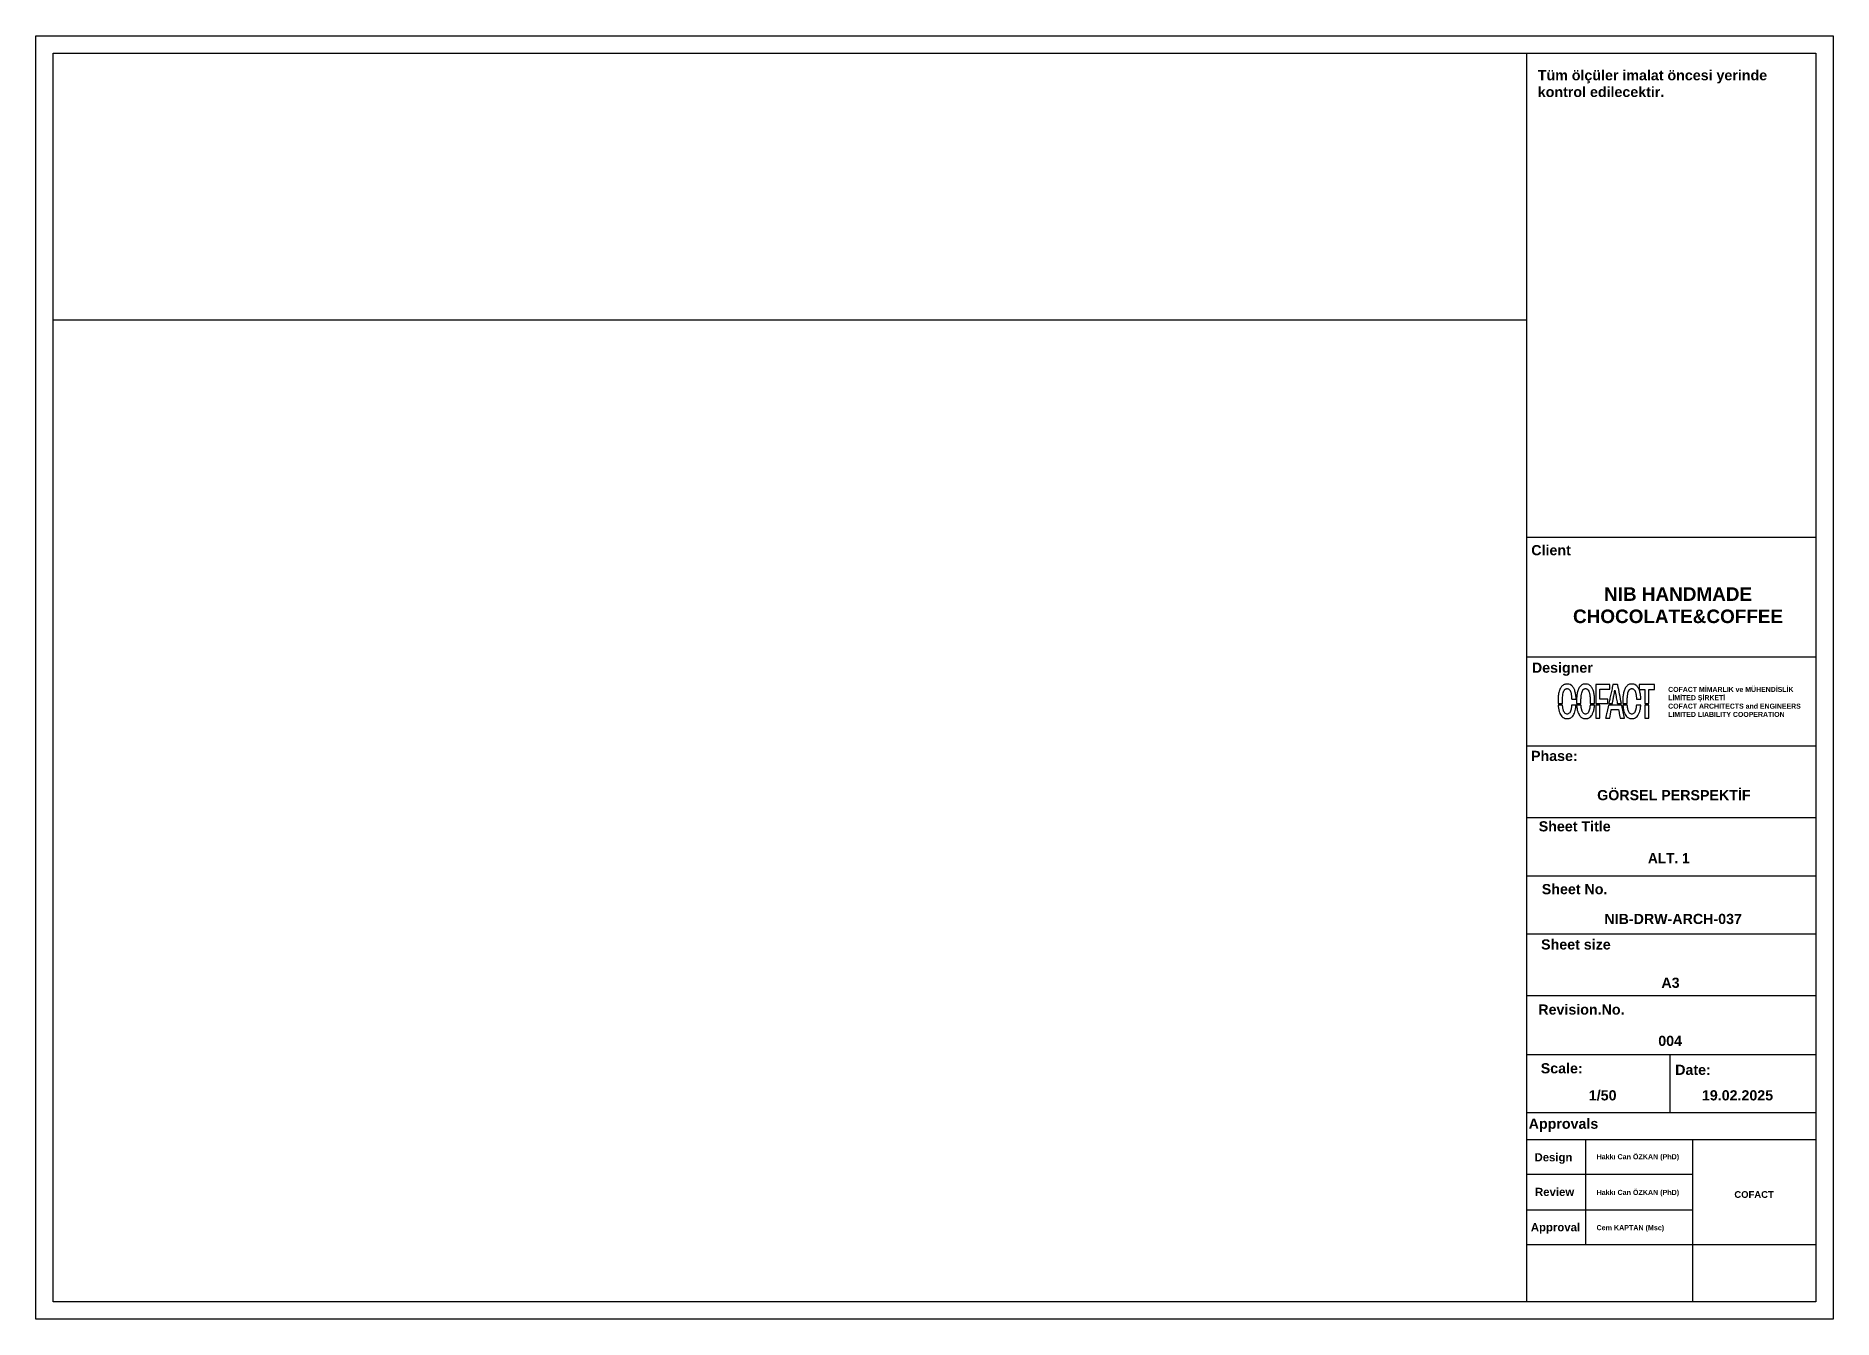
# Model space of a CAD drawing. Header units: millimetres. Extents: x 933584 to 974011, y 4545988 to 4553664.
# Drawn here: x 953011 to 955111, y 4546464 to 4547964 of the extents above; entities that cross this region are included whole.
import ezdxf

# ---------------------------------------------------------------- set-up
doc = ezdxf.new("R2010")
doc.units = ezdxf.units.MM
doc.layers.get('0').update_dxf_attribs({"color": 255})
doc.styles.add('Century Gothic_B_3', font='GOTHICB.TTF', dxfattribs={"height": 4})
picture_1 = doc.add_image_def('image4.png', size_in_pixel=(2560, 1707))

msp = doc.modelspace()

# ---------------------------------------------------------------- texts
at = {"color": 0, "attachment_point": 1, "line_spacing_factor": 0.984502, "style": 'Century Gothic_B_3'}
for s, insert, char_height, width in [('\\pxql;{\\fArial|b1|i0|c0|p34;Tüm ölçüler imalat öncesi yerinde kontrol edilecektir.}', (954766.46, 4547923.88), 11.9034, 324.3298), ('\\pxqr;{\\fArial|b1|i0|c0|p34;Client}', (954216.91, 4547368.66), 11.9034, 588.1338), ('\\pxqc;{\\fArial|b1|i0|c0|p34;NIB HANDMADE CHOCOLATE&COFFEE}', (954766.92, 4547319.26), 15.8192, 326.8702), ('\\pxqr;{\\fArial|b1|i0|c0|p34;Designer}', (954242.59, 4547231.33), 11.9034, 588.1338), ('{\\fFranklin Gothic Medium|b1|i0|c162|p34;COFACT MİMARLIK ve MÜHENDİSLİK}\\P{\\fFranklin Gothic Medium|b1|i0|c162|p34;LİMİTED ŞİRKETİ}', (954918.78, 4547202.86), 5.8729, 228.8091), ('\\pxql;{\\fFranklin Gothic Book|b1|i0|c162|p34;COFACT ARCHITECTS and ENGINEERS\\PLIMITED LIABILITY COOPERATION}', (954918.78, 4547183.27), 5.8729, 228.8091), ('\\pxqr;{\\fArial|b1|i0|c0|p34;Phase:}', (954224.92, 4547128.14), 11.9034, 588.1338), ('\\pxqr;{\\fArial|b1|i0|c0|p34;GÖRSEL PERSPEKTİF}', (954426.95, 4547082.3), 11.9034, 588.1338), ('\\pxqr;{\\fArial|b1|i0|c0|p34;Sheet Title}', (954263.47, 4547045.84), 11.9034, 588.1338), ('\\pxi-2,l3,qr,t3;ALT. 1', (954355.66, 4547008.69), 11.9034, 588.1338), ('\\pxqr;{\\fArial|b1|i0|c0|p34;Sheet No.}', (954259.68, 4546972.41), 11.9034, 588.1338), ('\\pxqr;{\\fArial|b1|i0|c0|p34;NIB-DRW-ARCH-037}', (954416.83, 4546937.56), 11.9034, 588.1338), ('\\pxqr;{\\fArial|b1|i0|c0|p34;Sheet size}', (954263.52, 4546907.76), 11.9034, 588.1338), ('\\pxqr;{\\fArial|b1|i0|c0|p34;A3}', (954344.02, 4546862.96), 11.9034, 588.1338), ('\\pxqr;{\\fArial|b1|i0|c0|p34;Revision.No.}', (954279.63, 4546831.68), 11.9034, 588.1338), ('\\pxqr;{\\fArial|b1|i0|c0|p34;00\\fArial|b1|i0|c162|p34;4}', (954346.83, 4546795.04), 11.9034, 588.1338), ('\\pxqr;{\\fArial|b1|i0|c0|p34;Scale:}', (954230.75, 4546762.99), 11.9034, 588.1338), ('\\pxqr;{\\fArial|b1|i0|c0|p34;Date:}', (954380.47, 4546761.2), 11.9034, 588.1338), ('\\pxqr;{\\fArial|b1|i0|c0|p34;1/50}', (954270.29, 4546731.37), 11.9034, 588.1338), ('\\pxqr;{\\fArial|b1|i0|c162|p34;19\\fArial|b1|i0|c0|p34;.02.202\\fArial|b1|i0|c162|p34;5}', (954453.31, 4546731.37), 11.9034, 588.1338), ('\\pxqr;{\\fArial|b1|i0|c0|p34;Approvals}', (954248.97, 4546698.22), 11.9034, 588.1338), ('\\pxqr;{\\fArial|b1|i0|c0|p34;Design}', (954218.77, 4546657.79), 9.5085, 588.1338), ('{\\fArial|b1|i0|c0|p34;\\W9.71336;   }{\\fArial|b1|i0|c0|p34;Hakkı Can ÖZKAN (PhD)}', (954767.8, 4546656.61), 5.9517, 163.4351), ('\\pxqr;{\\fArial|b1|i0|c0|p34;Review}', (954220.84, 4546617.27), 9.5085, 588.1338), ('{\\fArial|b1|i0|c0|p34;\\W9.71336;   }{\\fArial|b1|i0|c0|p34;Hakkı Can ÖZKAN (PhD)}', (954767.8, 4546614.9), 5.9517, 163.4351), ('\\pxqc;{\\fArial|b1|i0|c0|p34;COFACT}', (954855.71, 4546613.42), 7.9096, 326.8702), ('\\pxqr;{\\fArial|b1|i0|c0|p34;Approval}', (954227.75, 4546575.99), 9.5085, 588.1338), ('{\\W9.71336;\\fArial|b1|i0|c0|p34;   \\W1;Cem KAPTAN (Msc)}', (954767.8, 4546573.69), 5.9517, 163.4351)]:
    msp.add_mtext(s, dxfattribs=dict(at, insert=insert, char_height=char_height, width=width))

# ---------------------------------------------------------------- linework, layer by layer
at = {"color": 0}
for p, q in [((955091.47, 4547377.52), (954753.42, 4547377.52)), ((955091.47, 4547377.52), (954753.42, 4547377.52)), ((955091.47, 4547237.54), (954753.42, 4547237.54)), ((955091.47, 4547237.54), (954753.42, 4547237.54)), ((955091.47, 4547237.54), (954753.42, 4547237.54)), ((955091.47, 4547237.54), (954753.42, 4547237.54)), ((955091.47, 4547133.48), (954753.42, 4547133.48)), ((954753.42, 4547050.2), (955091.47, 4547050.2)), ((955091.47, 4546981.8), (954753.42, 4546981.8)), ((955091.47, 4546913.84), (954753.42, 4546913.84)), ((955091.47, 4546841.62), (954753.42, 4546841.62)), ((955091.47, 4546772.61), (954753.42, 4546772.61)), ((954920.89, 4546772.61), (954920.89, 4546704.89)), ((955091.47, 4546704.89), (954753.42, 4546704.89)), ((955091.47, 4546673.56), (954753.42, 4546673.56)), ((954822.27, 4546673.56), (954822.27, 4546550.8)), ((954947.26, 4546673.56), (954947.26, 4546599.96)), ((954753.42, 4546633.42), (954947.26, 4546633.42)), ((954753.42, 4546591.71), (954947.26, 4546591.71)), ((954947.26, 4546599.96), (954947.26, 4546483.84)), ((955091.47, 4546550.8), (954753.42, 4546550.8))]:
    msp.add_line(p, q, dxfattribs=at)
for points in [[(953011.47, 4547963.85), (955111.47, 4547963.85), (955111.47, 4546463.85), (953011.47, 4546463.85)], [(953031.47, 4547943.85), (955091.47, 4547943.85), (955091.47, 4546483.85), (953031.47, 4546483.85)], [(954834.1, 4547194.48), (954834.1, 4547183.34), (954841.16, 4547183.34), (954848.22, 4547183.34), (954848.22, 4547185.98), (954848.22, 4547188.61), (954843.64, 4547188.61), (954839.07, 4547188.61), (954839.07, 4547194.43), (954839.07, 4547200.24), (954844.79, 4547200.24), (954850.5, 4547200.24), (954850.5, 4547202.93), (954850.5, 4547205.61), (954842.3, 4547205.61), (954834.1, 4547205.61)], [(954884.91, 4547202.78), (954884.91, 4547199.95), (954888.14, 4547199.95), (954891.37, 4547199.95), (954891.37, 4547191.64), (954891.37, 4547183.34), (954893.86, 4547183.34), (954896.34, 4547183.34), (954896.34, 4547191.64), (954896.34, 4547199.95), (954899.62, 4547199.95), (954902.9, 4547199.95), (954902.9, 4547202.78), (954902.9, 4547205.61), (954893.91, 4547205.61), (954884.91, 4547205.61)], [(954834.1, 4547173.84), (954834.1, 4547166.34), (954836.56, 4547166.36), (954839.02, 4547166.39), (954839.04, 4547173.87), (954839.07, 4547181.35), (954836.58, 4547181.35), (954834.1, 4547181.35)], [(954891.39, 4547173.87), (954891.42, 4547166.39), (954893.88, 4547166.36), (954896.34, 4547166.33), (954896.34, 4547173.84), (954896.34, 4547181.35), (954893.86, 4547181.35), (954891.37, 4547181.35)]]:
    msp.add_lwpolyline(points, close=True, dxfattribs=at)
msp.add_lwpolyline([(954753.42, 4547943.86), (954753.42, 4546483.85)], dxfattribs=at)
for points in [[(954798.75, 4547206.1, 0.11064), (954795.65, 4547204.6, 0.089568), (954793.2, 4547201.82, 0.069833), (954791.45, 4547197.7, 0.037138), (954790.4, 4547192.26, 0.013582), (954790.25, 4547190.61, 0.005436), (954790.14, 4547188.34, 0.005261), (954790.08, 4547186.12, 0.017635), (954790.1, 4547184.66), (954790.17, 4547183.34), (954792.72, 4547183.34), (954795.27, 4547183.34), (954795.28, 4547186.35, -0.01557), (954795.44, 4547190.77, -0.027157), (954795.88, 4547194.4, -0.033018), (954796.57, 4547197.25, -0.079442), (954797.55, 4547199.19, -0.009072), (954797.84, 4547199.58, -0.030827), (954798.05, 4547199.82, -0.031813), (954798.29, 4547200.03, -0.010138), (954798.67, 4547200.31, -0.089655), (954799.42, 4547200.67, -0.05192), (954800.42, 4547200.83, -0.051218), (954801.44, 4547200.78, -0.076363), (954802.3, 4547200.51, -0.070873), (954803.1, 4547199.97, -0.052254), (954803.81, 4547199.17, -0.046256), (954804.42, 4547198.14, -0.033841), (954804.9, 4547196.91, -0.02482), (954805.26, 4547195.51, -0.012371), (954805.59, 4547193.71, -0.011745), (954805.85, 4547191.72, -0.011909), (954806.02, 4547189.73), (954806.09, 4547188.61), (954808.66, 4547188.61), (954811.23, 4547188.61), (954811.23, 4547189.03, 0.020953), (954811.19, 4547189.94, 0.004455), (954811.04, 4547191.52, 0.00493), (954810.86, 4547193.14, 0.011284), (954810.68, 4547194.37, 0.038093), (954809.55, 4547198.88, 0.067383), (954807.87, 4547202.32, 0.083303), (954805.64, 4547204.69, 0.099908), (954802.89, 4547206.02, 0.02201), (954802.45, 4547206.11, 0.020762), (954801.99, 4547206.17, 0.015695), (954801.43, 4547206.2, 0.005906), (954800.65, 4547206.2, 0.00548), (954800.04, 4547206.19, 0.006399), (954799.47, 4547206.17, 0.005718), (954798.99, 4547206.13, 0.038226)], [(954820.33, 4547206.1, 0.105194), (954817.36, 4547204.7, 0.087054), (954814.98, 4547202.14, 0.069549), (954813.23, 4547198.38, 0.038701), (954812.13, 4547193.43, 0.014261), (954811.89, 4547191.35, 0.008448), (954811.72, 4547188.85, 0.008433), (954811.64, 4547186.42, 0.018733), (954811.68, 4547184.57), (954811.75, 4547183.34), (954814.3, 4547183.34), (954816.85, 4547183.34), (954816.86, 4547186.35, -0.01557), (954817.01, 4547190.77, -0.027157), (954817.45, 4547194.4, -0.033018), (954818.15, 4547197.25, -0.079442), (954819.12, 4547199.19, -0.009072), (954819.42, 4547199.58, -0.030827), (954819.63, 4547199.82, -0.031813), (954819.87, 4547200.03, -0.010138), (954820.25, 4547200.31, -0.089655), (954821, 4547200.67, -0.05192), (954821.99, 4547200.83, -0.051218), (954823.02, 4547200.78, -0.076363), (954823.88, 4547200.51, -0.136443), (954825.39, 4547199.17, -0.067108), (954826.49, 4547196.83, -0.045937), (954827.23, 4547193.38, -0.018323), (954827.64, 4547188.56, -0.004967), (954827.68, 4547187.58, -0.003937), (954827.7, 4547186.52, -0.00398), (954827.71, 4547185.53, -0.009912), (954827.69, 4547184.81), (954827.63, 4547183.34), (954830.2, 4547183.34), (954832.78, 4547183.34), (954832.84, 4547184.61, 0.018366), (954832.87, 4547186.77, 0.009634), (954832.76, 4547189.46, 0.009631), (954832.55, 4547192.16, 0.017297), (954832.25, 4547194.36, 0.038062), (954831.13, 4547198.88, 0.067387), (954829.45, 4547202.32, 0.08333), (954827.22, 4547204.69, 0.099909), (954824.46, 4547206.02, 0.02201), (954824.02, 4547206.11, 0.020762), (954823.57, 4547206.17, 0.015695), (954823.01, 4547206.2, 0.005906), (954822.22, 4547206.2, 0.00548), (954821.62, 4547206.19, 0.006399), (954821.05, 4547206.17, 0.005718), (954820.57, 4547206.13, 0.038226)], [(954856.52, 4547199.03, 0.0000105), (954857.88, 4547191.73, 0.000084), (954859.08, 4547185.3, 0.003215), (954859.36, 4547183.86), (954859.47, 4547183.34), (954861.85, 4547183.34, 0.001355), (954862.76, 4547183.34, 0.00226), (954863.53, 4547183.35, 0.000206), (954864.21, 4547183.36, 0.409743), (954864.23, 4547183.38, 0.049641), (954864.22, 4547183.44, 0.000001), (954862.04, 4547194.29, 0.000006), (954859.89, 4547204.97, 0.007694), (954859.8, 4547205.39), (954859.75, 4547205.61), (954856.99, 4547205.61), (954854.23, 4547205.61), (954853.51, 4547202.31, -0.000077), (954852.13, 4547195.94, -0.000085), (954850.8, 4547189.78, -0.000009), (954849.51, 4547183.86, -0.006923), (954849.44, 4547183.57), (954849.39, 4547183.34), (954853.6, 4547183.34, 0.0001427), (954853.89, 4547184.92, 0.00034), (954854.15, 4547186.29, 0.000221), (954854.44, 4547187.87, -0.000266), (954855.27, 4547192.37, -0.000578), (954855.92, 4547195.83, -0.0000869)], [(954874.42, 4547206.1, 0.105194), (954871.45, 4547204.7, 0.087054), (954869.07, 4547202.14, 0.069549), (954867.32, 4547198.38, 0.038701), (954866.22, 4547193.43, 0.014261), (954865.99, 4547191.35, 0.008448), (954865.82, 4547188.85, 0.008433), (954865.73, 4547186.42, 0.018733), (954865.77, 4547184.57), (954865.84, 4547183.34), (954868.39, 4547183.34), (954870.94, 4547183.34), (954870.95, 4547186.35, -0.01557), (954871.1, 4547190.76, -0.027157), (954871.54, 4547194.4, -0.033018), (954872.24, 4547197.25, -0.079442), (954873.21, 4547199.19, -0.009072), (954873.51, 4547199.58, -0.030827), (954873.72, 4547199.82, -0.031813), (954873.96, 4547200.03, -0.010138), (954874.34, 4547200.31, -0.089655), (954875.09, 4547200.67, -0.05192), (954876.09, 4547200.83, -0.051218), (954877.11, 4547200.78, -0.076363), (954877.97, 4547200.51, -0.070873), (954878.77, 4547199.97, -0.052254), (954879.48, 4547199.17, -0.046256), (954880.08, 4547198.14, -0.033841), (954880.56, 4547196.91, -0.02482), (954880.93, 4547195.51, -0.012371), (954881.26, 4547193.71, -0.011745), (954881.52, 4547191.72, -0.011909), (954881.69, 4547189.73), (954881.75, 4547188.61), (954884.32, 4547188.61), (954886.9, 4547188.61), (954886.9, 4547189.03, 0.020953), (954886.86, 4547189.94, 0.004455), (954886.71, 4547191.52, 0.00493), (954886.52, 4547193.14, 0.011284), (954886.34, 4547194.37, 0.038093), (954885.22, 4547198.88, 0.067383), (954883.54, 4547202.32, 0.083303), (954881.31, 4547204.69, 0.099908), (954878.55, 4547206.02, 0.02201), (954878.11, 4547206.11, 0.020762), (954877.66, 4547206.17, 0.015695), (954877.1, 4547206.2, 0.005906), (954876.32, 4547206.2, 0.00548), (954875.71, 4547206.19, 0.006399), (954875.14, 4547206.17, 0.005718), (954874.66, 4547206.13, 0.038226)], [(954790.3, 4547180.63, 0.025038), (954790.86, 4547176.68, 0.036131), (954791.79, 4547173.27, 0.041565), (954793.04, 4547170.46, 0.063352), (954794.62, 4547168.3, 0.028049), (954795.43, 4547167.53, 0.034689), (954796.27, 4547166.91, 0.034905), (954797.18, 4547166.42, 0.029004), (954798.2, 4547166.03, 0.021923), (954798.68, 4547165.9, 0.031789), (954799.12, 4547165.83, 0.019677), (954799.69, 4547165.8, 0.003659), (954800.74, 4547165.79, 0.003627), (954801.78, 4547165.8, 0.019229), (954802.35, 4547165.83, 0.031747), (954802.77, 4547165.9, 0.024514), (954803.22, 4547166.02, 0.035022), (954804.4, 4547166.5, 0.037328), (954805.46, 4547167.12, 0.037367), (954806.42, 4547167.9, 0.035245), (954807.28, 4547168.83, 0.053473), (954808.66, 4547171, 0.03772), (954809.75, 4547173.68, 0.032588), (954810.56, 4547176.9, 0.021334), (954811.08, 4547180.68), (954811.14, 4547181.35), (954808.56, 4547181.35), (954805.97, 4547181.35), (954805.91, 4547180.68, -0.0074), (954805.81, 4547179.71, -0.005344), (954805.66, 4547178.63, -0.005411), (954805.5, 4547177.6, -0.010609), (954805.34, 4547176.78, -0.034422), (954804.64, 4547174.32, -0.07643), (954803.72, 4547172.62, -0.102726), (954802.52, 4547171.59, -0.109019), (954801.04, 4547171.14, -0.095932), (954799.43, 4547171.33, -0.113527), (954798.11, 4547172.11, -0.092498), (954797.08, 4547173.53, -0.04608), (954796.31, 4547175.63, -0.017297), (954796.02, 4547176.92, -0.007909), (954795.72, 4547178.63, -0.007223), (954795.48, 4547180.29, -0.03219), (954795.42, 4547181.26, 0.402781), (954795.38, 4547181.3, 0.001238), (954794.67, 4547181.33, 0.005463), (954793.83, 4547181.35, 0.003096), (954792.82, 4547181.35), (954790.23, 4547181.35)], [(954811.87, 4547180.63, 0.025038), (954812.44, 4547176.68, 0.036131), (954813.36, 4547173.27, 0.041565), (954814.62, 4547170.46, 0.063352), (954816.19, 4547168.3, 0.047265), (954817.59, 4547167.07, 0.06438), (954819.06, 4547166.27, 0.06177), (954820.73, 4547165.86, 0.039412), (954822.73, 4547165.77, 0.027569), (954824.15, 4547165.9, 0.048064), (954825.3, 4547166.18, 0.049711), (954826.35, 4547166.67, 0.031882), (954827.45, 4547167.43, 0.081131), (954829.37, 4547169.51, 0.052129), (954830.88, 4547172.42, 0.043307), (954831.98, 4547176.15, 0.026621), (954832.66, 4547180.68), (954832.72, 4547181.35), (954830.14, 4547181.35), (954827.55, 4547181.35), (954827.49, 4547180.68, -0.0074), (954827.38, 4547179.71, -0.005344), (954827.24, 4547178.63, -0.005411), (954827.07, 4547177.6, -0.010609), (954826.92, 4547176.78, -0.034422), (954826.22, 4547174.32, -0.07643), (954825.29, 4547172.62, -0.102726), (954824.1, 4547171.59, -0.109019), (954822.62, 4547171.14, -0.095932), (954821.01, 4547171.33, -0.113527), (954819.69, 4547172.1, -0.092498), (954818.66, 4547173.53, -0.04608), (954817.89, 4547175.63, -0.017297), (954817.6, 4547176.92, -0.007909), (954817.3, 4547178.63, -0.007223), (954817.06, 4547180.29, -0.03219), (954817, 4547181.26, 0.402781), (954816.96, 4547181.3, 0.001238), (954816.24, 4547181.33, 0.005463), (954815.41, 4547181.35, 0.003096), (954814.4, 4547181.35), (954811.8, 4547181.35)], [(954867.66, 4547166.34, 0.0000231), (954866.17, 4547173.77, 0.000048), (954864.77, 4547180.73, 0.022716), (954864.66, 4547181.18, 0.319618), (954864.52, 4547181.29, 0.005635), (954863.47, 4547181.33, 0.005119), (954861.64, 4547181.35, 0.000404), (954856.79, 4547181.35), (954848.96, 4547181.35), (954847.38, 4547174.02, -0.000063), (954846.77, 4547171.2, -0.000102), (954846.25, 4547168.79, -0.000015), (954845.78, 4547166.65, -0.0154076), (954845.7, 4547166.33), (954850.44, 4547166.39), (954851.31, 4547171.11, -0.000258), (954851.65, 4547172.94, -0.000401), (954851.95, 4547174.51, -0.000111), (954852.21, 4547175.88, -0.013635), (954852.24, 4547176.06), (954852.3, 4547176.28), (954856.55, 4547176.28), (954860.79, 4547176.28), (954861.43, 4547172.88, 0.000154), (954861.69, 4547171.46, 0.000145), (954861.96, 4547170.01, 0.000144), (954862.2, 4547168.73, 0.000507), (954862.36, 4547167.9), (954862.66, 4547166.34)], [(954865.96, 4547180.63, 0.025038), (954866.53, 4547176.68, 0.036131), (954867.45, 4547173.27, 0.041565), (954868.71, 4547170.46, 0.063352), (954870.28, 4547168.3, 0.047265), (954871.68, 4547167.07, 0.06438), (954873.15, 4547166.27, 0.06177), (954874.82, 4547165.86, 0.039412), (954876.83, 4547165.77, 0.027569), (954878.25, 4547165.9, 0.048064), (954879.39, 4547166.18, 0.049711), (954880.44, 4547166.67, 0.031882), (954881.54, 4547167.43, 0.081131), (954883.46, 4547169.51, 0.052129), (954884.97, 4547172.42, 0.043307), (954886.07, 4547176.15, 0.026621), (954886.75, 4547180.68), (954886.81, 4547181.35), (954884.23, 4547181.35), (954881.64, 4547181.35), (954881.58, 4547180.68, -0.0074), (954881.47, 4547179.71, -0.005344), (954881.33, 4547178.63, -0.005411), (954881.17, 4547177.6, -0.010609), (954881.01, 4547176.78, -0.034422), (954880.31, 4547174.32, -0.07643), (954879.38, 4547172.62, -0.102726), (954878.19, 4547171.59, -0.109019), (954876.71, 4547171.14, -0.095932), (954875.1, 4547171.33, -0.113527), (954873.78, 4547172.1, -0.092498), (954872.75, 4547173.53, -0.04608), (954871.98, 4547175.63, -0.017297), (954871.69, 4547176.92, -0.007909), (954871.39, 4547178.63, -0.007223), (954871.15, 4547180.29, -0.03219), (954871.09, 4547181.26, 0.402781), (954871.05, 4547181.3, 0.001238), (954870.34, 4547181.33, 0.005463), (954869.5, 4547181.35, 0.003096), (954868.49, 4547181.35), (954865.9, 4547181.35)]]:
    msp.add_lwpolyline(points, format="xyb", close=True, dxfattribs=at)

msp.set_redraw_order([(e.dxf.handle, doc.entitydb.next_handle()) for e in msp.query("TEXT MTEXT ATTDEF DIMENSION ARC_DIMENSION")])  # texts and dimensions are drawn at this point

# ---------------------------------------------------------------- pictures from other files: only their frames are drawn
image = msp.add_image(picture_1, insert=(953031.47, 4546483.85), size_in_units=(1721.95, 1148.19), rotation=0)
image.dxf.flags = 7

doc.saveas('drawing.dxf')
